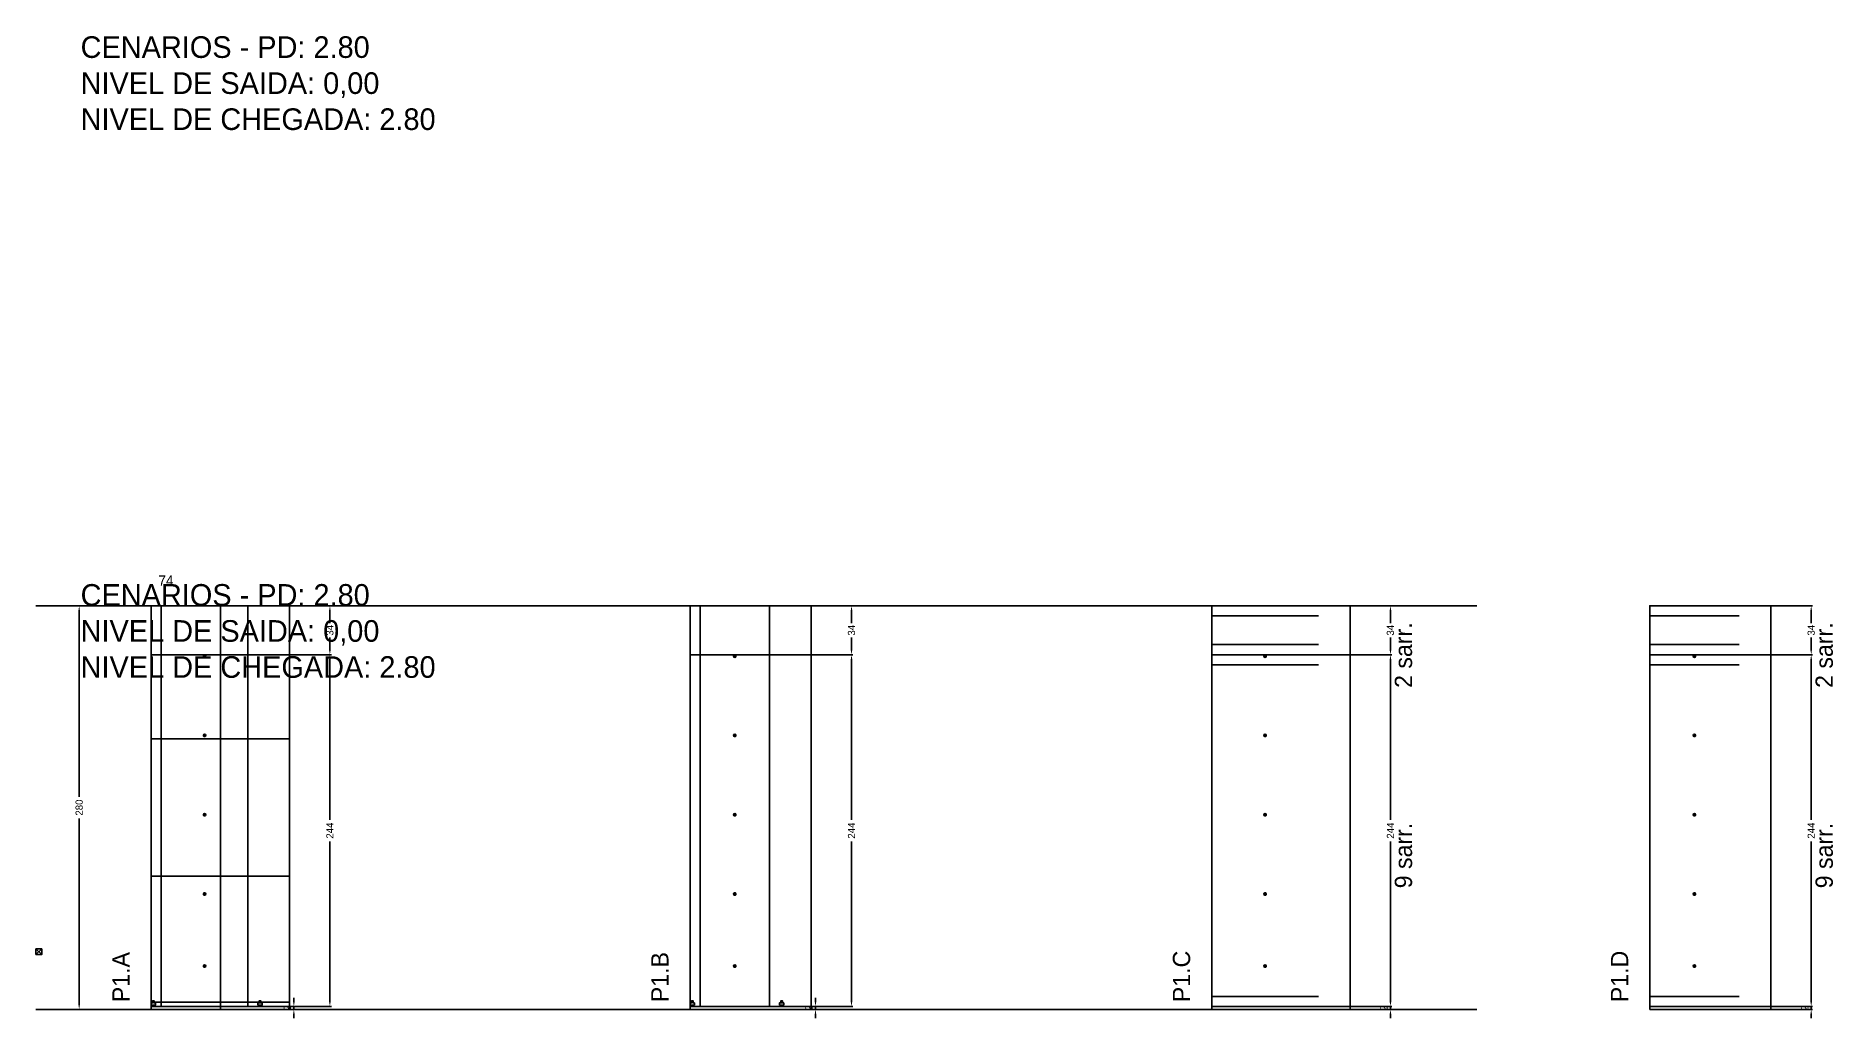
# Model space of a CAD drawing. Header units: centimetres. Extents: x -12000 to 4115, y -10266 to 2668.
# Drawn here: x -7000 to -5753, y -386 to 295 of the extents above; entities that cross this region are included whole.
import ezdxf

# ---------------------------------------------------------------- set-up
doc = ezdxf.new("R2010")
doc.units = ezdxf.units.CM
doc.linetypes.add('DASHED', pattern=[2, -2])
for name, color, linetype in [('COTA', 241, 'Continuous'), ('COTAS FURACAO', 16, 'Continuous'), ('Madeira', 30, 'Continuous'), ('NOMENCLATURA', 7, 'Continuous'), ('Nível', 160, 'Continuous'), ('Painéis', 200, 'Continuous'), ('Perfil Metálico', 150, 'Continuous'), ('SARR_2.2x7', 40, 'Continuous'), ('SARRAFO DE PRESSAO', 200, 'Continuous'), ('texto', 7, 'Continuous')]:
    doc.layers.add(name, color=color, linetype=linetype)
doc.dimstyles.new('PAINEL-NOVA', dxfattribs={"dimtxt": 5, "dimasz": 3, "dimexe": 1, "dimexo": 1, "dimgap": 1, "dimtad": 1, "dimcen": 2.5, "dimazin": 3, "dimtfac": 1, "dimtmove": 0, "dimatfit": 3})

msp = doc.modelspace()

# ---------------------------------------------------------------- texts
at = {"layer": 'NOMENCLATURA'}
for s, p in [('CENARIOS - PD: 2.80', (-6969, 280)), ('NIVEL DE SAIDA: 0,00', (-6969, 255)), ('NIVEL DE CHEGADA: 2.80', (-6969, 230)), ('CENARIOS - PD: 2.80', (-6969, -100)), ('NIVEL DE SAIDA: 0,00', (-6969, -125)), ('NIVEL DE CHEGADA: 2.80', (-6969, -150))]:
    msp.add_text(s, height=15, dxfattribs=at).set_placement(p)
for s, p in [('2 sarr.', (-6045, -157)), ('2 sarr.', (-5753, -157)), ('9 sarr.', (-6045, -296)), ('9 sarr.', (-5753, -296)), ('P1.A', (-6935, -375)), ('P1.B', (-6561, -375)), ('P1.C', (-6199, -375)), ('P1.D', (-5895, -375))]:
    msp.add_text(s, height=12, rotation=90, dxfattribs=at).set_placement(p)
at = {"layer": 'texto'}
msp.add_text('74', height=7, dxfattribs=at).set_placement((-6915, -86))

# ---------------------------------------------------------------- blocks, each defined once
blk = doc.blocks.new('_CLOSEDFILLED')
at = {"color": 0, "linetype": 'BYBLOCK'}
blk.add_solid([(-1, 0.16), (0, 0), (-1, -0.16)], dxfattribs=at)
blk = doc.blocks.new('*D1')
for p, q in [((-6951, -100), (-6971, -100)), ((-6970, -232.5), (-6970, -103)), ((-6970, -377), (-6970, -247.5)), ((-6951, -380), (-6971, -380))]:
    blk.add_line(p, q)
at = {"layer": 'Defpoints'}
for p in [(-6950, -100), (-6970, -380), (-6950, -380)]:
    blk.add_point(p, dxfattribs=at)
at = {"layer": 'COTA', "xscale": 3, "yscale": 3}
for p, rotation in [((-6970, -100), 90), ((-6970, -380), 270)]:
    blk.add_blockref('_CLOSEDFILLED', p, dxfattribs=dict(at, rotation=rotation))
at = {"layer": 'COTA', "insert": (-6970, -240), "char_height": 5, "attachment_point": 5, "rotation": 90}
blk.add_mtext('280', dxfattribs=at)
blk = doc.blocks.new('MULDURA')
at = {"layer": 'Paineis'}
for p, q in [((0, 0), (4, 4)), ((4, 0), (0, 4))]:
    blk.add_line(p, q, dxfattribs=at)
blk.add_lwpolyline([(0, 0), (4, 0), (4, 4), (0, 4)], close=True, dxfattribs=at)
blk = doc.blocks.new('*D3')
for p, q in [((-6845, -134), (-6795, -134)), ((-6796, -248.5), (-6796, -137)), ((-6796, -375), (-6796, -263.5)), ((-6845, -378), (-6795, -378))]:
    blk.add_line(p, q)
at = {"layer": 'Defpoints'}
for p in [(-6846, -134), (-6846, -378), (-6796, -378)]:
    blk.add_point(p, dxfattribs=at)
at = {"layer": 'COTA', "xscale": 3, "yscale": 3}
for p, rotation in [((-6796, -134), 90), ((-6796, -378), 270)]:
    blk.add_blockref('_CLOSEDFILLED', p, dxfattribs=dict(at, rotation=rotation))
at = {"layer": 'COTA', "insert": (-6796, -256), "char_height": 5, "attachment_point": 5, "rotation": 90}
blk.add_mtext('244', dxfattribs=at)
blk = doc.blocks.new('*D4')
for p, q in [((-6845, -100), (-6795, -100)), ((-6796, -112), (-6796, -103)), ((-6796, -131), (-6796, -122)), ((-6845, -134), (-6795, -134))]:
    blk.add_line(p, q)
at = {"layer": 'Defpoints'}
for p in [(-6846, -100), (-6846, -134), (-6796, -134)]:
    blk.add_point(p, dxfattribs=at)
at = {"layer": 'COTA', "xscale": 3, "yscale": 3}
for p, rotation in [((-6796, -100), 90), ((-6796, -134), 270)]:
    blk.add_blockref('_CLOSEDFILLED', p, dxfattribs=dict(at, rotation=rotation))
at = {"layer": 'COTA', "insert": (-6796, -117), "char_height": 5, "attachment_point": 5, "rotation": 90}
blk.add_mtext('34', dxfattribs=at)
blk = doc.blocks.new('SLIPTEE')
at = {"layer": 'Paineis'}
blk.add_lwpolyline([(0, 0), (3, 0), (3, 1.5), (2, 1.5), (2, 3), (1, 3), (1, 1.5), (0, 1.5)], close=True, dxfattribs=at)
blk = doc.blocks.new('SLIPTDD')
at = {"layer": 'Paineis'}
blk.add_line((0, 1.5), (3, 1.5), dxfattribs=at)
blk.add_lwpolyline([(0, 0), (3, 0), (3, 1.5), (2, 1.5), (2, 3), (1, 3), (1, 1.5), (0, 1.5)], close=True, dxfattribs=at)
blk = doc.blocks.new('furacao')
at = {"layer": 'COTAS FURACAO'}
for p, q in [((-1.2, 0), (1.2, 0)), ((0, -1.2), (0, 1.2))]:
    blk.add_line(p, q, dxfattribs=at)
blk.add_circle((0, 0), 0.8, dxfattribs=at)
blk = doc.blocks.new('*D6')
for p, q in [((-6483, -134), (-6433, -134)), ((-6434, -248.5), (-6434, -137)), ((-6434, -375), (-6434, -263.5)), ((-6483, -378), (-6433, -378))]:
    blk.add_line(p, q)
at = {"layer": 'Defpoints'}
for p in [(-6484, -134), (-6484, -378), (-6434, -378)]:
    blk.add_point(p, dxfattribs=at)
at = {"layer": 'COTA', "xscale": 3, "yscale": 3}
for p, rotation in [((-6434, -134), 90), ((-6434, -378), 270)]:
    blk.add_blockref('_CLOSEDFILLED', p, dxfattribs=dict(at, rotation=rotation))
at = {"layer": 'COTA', "insert": (-6434, -256), "char_height": 5, "attachment_point": 5, "rotation": 90}
blk.add_mtext('244', dxfattribs=at)
blk = doc.blocks.new('*D7')
for p, q in [((-6483, -100), (-6433, -100)), ((-6434, -112), (-6434, -103)), ((-6434, -131), (-6434, -122)), ((-6483, -134), (-6433, -134))]:
    blk.add_line(p, q)
at = {"layer": 'Defpoints'}
for p in [(-6484, -100), (-6484, -134), (-6434, -134)]:
    blk.add_point(p, dxfattribs=at)
at = {"layer": 'COTA', "xscale": 3, "yscale": 3}
for p, rotation in [((-6434, -100), 90), ((-6434, -134), 270)]:
    blk.add_blockref('_CLOSEDFILLED', p, dxfattribs=dict(at, rotation=rotation))
at = {"layer": 'COTA', "insert": (-6434, -117), "char_height": 5, "attachment_point": 5, "rotation": 90}
blk.add_mtext('34', dxfattribs=at)
blk = doc.blocks.new('*D9')
for p, q in [((-6109, -134), (-6059, -134)), ((-6060, -248.5), (-6060, -137)), ((-6060, -375), (-6060, -263.5)), ((-6109, -378), (-6059, -378))]:
    blk.add_line(p, q)
at = {"layer": 'Defpoints'}
for p in [(-6110, -134), (-6110, -378), (-6060, -378)]:
    blk.add_point(p, dxfattribs=at)
at = {"layer": 'COTA', "xscale": 3, "yscale": 3}
for p, rotation in [((-6060, -134), 90), ((-6060, -378), 270)]:
    blk.add_blockref('_CLOSEDFILLED', p, dxfattribs=dict(at, rotation=rotation))
at = {"layer": 'COTA', "insert": (-6060, -256), "char_height": 5, "attachment_point": 5, "rotation": 90}
blk.add_mtext('244', dxfattribs=at)
blk = doc.blocks.new('*D10')
for p, q in [((-6109, -100), (-6059, -100)), ((-6060, -112), (-6060, -103)), ((-6060, -131), (-6060, -122)), ((-6109, -134), (-6059, -134))]:
    blk.add_line(p, q)
at = {"layer": 'Defpoints'}
for p in [(-6110, -100), (-6110, -134), (-6060, -134)]:
    blk.add_point(p, dxfattribs=at)
at = {"layer": 'COTA', "xscale": 3, "yscale": 3}
for p, rotation in [((-6060, -100), 90), ((-6060, -134), 270)]:
    blk.add_blockref('_CLOSEDFILLED', p, dxfattribs=dict(at, rotation=rotation))
at = {"layer": 'COTA', "insert": (-6060, -117), "char_height": 5, "attachment_point": 5, "rotation": 90}
blk.add_mtext('34', dxfattribs=at)
blk = doc.blocks.new('*D12')
for p, q in [((-5817, -134), (-5767, -134)), ((-5768, -248.5), (-5768, -137)), ((-5768, -375), (-5768, -263.5)), ((-5817, -378), (-5767, -378))]:
    blk.add_line(p, q)
at = {"layer": 'Defpoints'}
for p in [(-5818, -134), (-5818, -378), (-5768, -378)]:
    blk.add_point(p, dxfattribs=at)
at = {"layer": 'COTA', "xscale": 3, "yscale": 3}
for p, rotation in [((-5768, -134), 90), ((-5768, -378), 270)]:
    blk.add_blockref('_CLOSEDFILLED', p, dxfattribs=dict(at, rotation=rotation))
at = {"layer": 'COTA', "insert": (-5768, -256), "char_height": 5, "attachment_point": 5, "rotation": 90}
blk.add_mtext('244', dxfattribs=at)
blk = doc.blocks.new('*D13')
for p, q in [((-5817, -100), (-5767, -100)), ((-5768, -112), (-5768, -103)), ((-5768, -131), (-5768, -122)), ((-5817, -134), (-5767, -134))]:
    blk.add_line(p, q)
at = {"layer": 'Defpoints'}
for p in [(-5818, -100), (-5818, -134), (-5768, -134)]:
    blk.add_point(p, dxfattribs=at)
at = {"layer": 'COTA', "xscale": 3, "yscale": 3}
for p, rotation in [((-5768, -100), 90), ((-5768, -134), 270)]:
    blk.add_blockref('_CLOSEDFILLED', p, dxfattribs=dict(at, rotation=rotation))
at = {"layer": 'COTA', "insert": (-5768, -117), "char_height": 5, "attachment_point": 5, "rotation": 90}
blk.add_mtext('34', dxfattribs=at)

# ---------------------------------------------------------------- dimensions: what is measured, and where the dimension line sits
at = {"layer": 'COTA'}
for base, p1, p2, picture, middle in [((-6970, -380), (-6950, -380), (-6950, -100), '*D1', (-6970, -240)), ((-6796, -134), (-6846, -134), (-6846, -100), '*D4', (-6796, -117)), ((-6434, -134), (-6484, -134), (-6484, -100), '*D7', (-6434, -117)), ((-6060, -134), (-6110, -134), (-6110, -100), '*D10', (-6060, -117)), ((-5768, -134), (-5818, -134), (-5818, -100), '*D13', (-5768, -117)), ((-6796, -378), (-6846, -378), (-6846, -134), '*D3', (-6796, -256)), ((-6434, -378), (-6484, -378), (-6484, -134), '*D6', (-6434, -256)), ((-6060, -378), (-6110, -378), (-6110, -134), '*D9', (-6060, -256)), ((-5768, -378), (-5818, -378), (-5818, -134), '*D12', (-5768, -256))]:
    dim = msp.add_linear_dim(base=base, p1=p1, p2=p2, angle=90, dimstyle='PAINEL-NOVA', dxfattribs=at)
    dim.commit()
    dim.dimension.update_dxf_attribs({"geometry": picture, "text_midpoint": middle})
for base, p1, p2 in [((-6821, -380), (-6846, -380), (-6846, -378)), ((-6459, -380), (-6484, -380), (-6484, -378)), ((-6060, -380), (-6110, -380), (-6110, -378)), ((-5768, -380), (-5818, -380), (-5818, -378))]:
    msp.add_linear_dim(base=base, p1=p1, p2=p2, angle=90, dimstyle='PAINEL-NOVA', dxfattribs=at).render()

# ---------------------------------------------------------------- linework, layer by layer
at = {"layer": 'Madeira'}
for points in [[(-6920, -192.4), (-6824, -192.4)], [(-6920, -287.6), (-6824, -287.6)]]:
    msp.add_lwpolyline(points, dxfattribs=at)
at = {"layer": 'Nível', "linetype": 'DASHED'}
for points in [[(-7000, -100), (-6000, -100)], [(-7000, -380), (-6000, -380)]]:
    msp.add_lwpolyline(points, dxfattribs=at)
at = {"layer": 'Painéis'}
for points in [[(-6920, -134), (-6824, -134), (-6824, -100), (-6920, -100)], [(-6920, -380), (-6824, -380), (-6824, -100), (-6920, -100)], [(-6546, -134), (-6462, -134), (-6462, -100), (-6546, -100)], [(-6184, -134), (-6088, -134), (-6088, -100), (-6184, -100)], [(-5880, -134), (-5796, -134), (-5796, -100), (-5880, -100)], [(-6920, -378), (-6824, -378), (-6824, -134), (-6920, -134)], [(-6546, -378), (-6462, -378), (-6462, -134), (-6546, -134)], [(-6184, -378), (-6088, -378), (-6088, -134), (-6184, -134)], [(-5880, -378), (-5796, -378), (-5796, -134), (-5880, -134)], [(-6920, -380), (-6824, -380), (-6824, -378), (-6920, -378)], [(-6546, -380), (-6462, -380), (-6462, -378), (-6546, -378)], [(-6184, -380), (-6088, -380), (-6088, -378), (-6184, -378)], [(-5880, -380), (-5796, -380), (-5796, -378), (-5880, -378)]]:
    msp.add_lwpolyline(points, close=True, dxfattribs=at)
at = {"layer": 'Perfil Metálico'}
msp.add_line((-6872, -380), (-6872, -100), dxfattribs=at)
at = {"layer": 'SARR_2.2x7'}
for points in [[(-6913, -134), (-6913, -100)], [(-6853, -134), (-6853, -100)], [(-6539, -134), (-6539, -100)], [(-6491, -134), (-6491, -100)], [(-6184, -107), (-6110, -107)], [(-5880, -107), (-5818, -107)], [(-6184, -127), (-6110, -127)], [(-5880, -127), (-5818, -127)], [(-6184, -141), (-6110, -141)], [(-5880, -141), (-5818, -141)], [(-6184, -371), (-6110, -371)], [(-5880, -371), (-5818, -371)]]:
    msp.add_lwpolyline(points, dxfattribs=at)
at = {"layer": 'SARR_2.2x7', "linetype": 'DASHED'}
for points in [[(-6913, -378), (-6913, -134)], [(-6853, -378), (-6853, -134)], [(-6539, -378), (-6539, -134)], [(-6491, -378), (-6491, -134)]]:
    msp.add_lwpolyline(points, dxfattribs=at)
at = {"layer": 'SARRAFO DE PRESSAO'}
msp.add_lwpolyline([(-6920, -380), (-6824, -380), (-6824, -375), (-6920, -375)], close=True, dxfattribs=at)

# ---------------------------------------------------------------- block references
at = {"layer": 'COTA'}
for name, p in [('furacao', (-6883, -135)), ('furacao', (-6515, -135)), ('furacao', (-6147, -135)), ('furacao', (-5849, -135)), ('furacao', (-6883, -190)), ('furacao', (-6515, -190)), ('furacao', (-6147, -190)), ('furacao', (-5849, -190)), ('furacao', (-6883, -245)), ('furacao', (-6515, -245)), ('furacao', (-6147, -245)), ('furacao', (-5849, -245)), ('furacao', (-6883, -300)), ('furacao', (-6515, -300)), ('furacao', (-6147, -300)), ('furacao', (-5849, -300)), ('MULDURA', (-7000, -342)), ('furacao', (-6883, -350)), ('furacao', (-6515, -350)), ('furacao', (-6147, -350)), ('furacao', (-5849, -350)), ('SLIPTEE', (-6920, -377)), ('SLIPTDD', (-6846, -377)), ('SLIPTEE', (-6546, -377)), ('SLIPTDD', (-6484, -377))]:
    msp.add_blockref(name, p, dxfattribs=at)

msp.set_redraw_order([(e.dxf.handle, doc.entitydb.next_handle()) for e in msp.query("TEXT MTEXT ATTDEF DIMENSION ARC_DIMENSION")])  # texts and dimensions are drawn at this point

doc.saveas('drawing.dxf')
